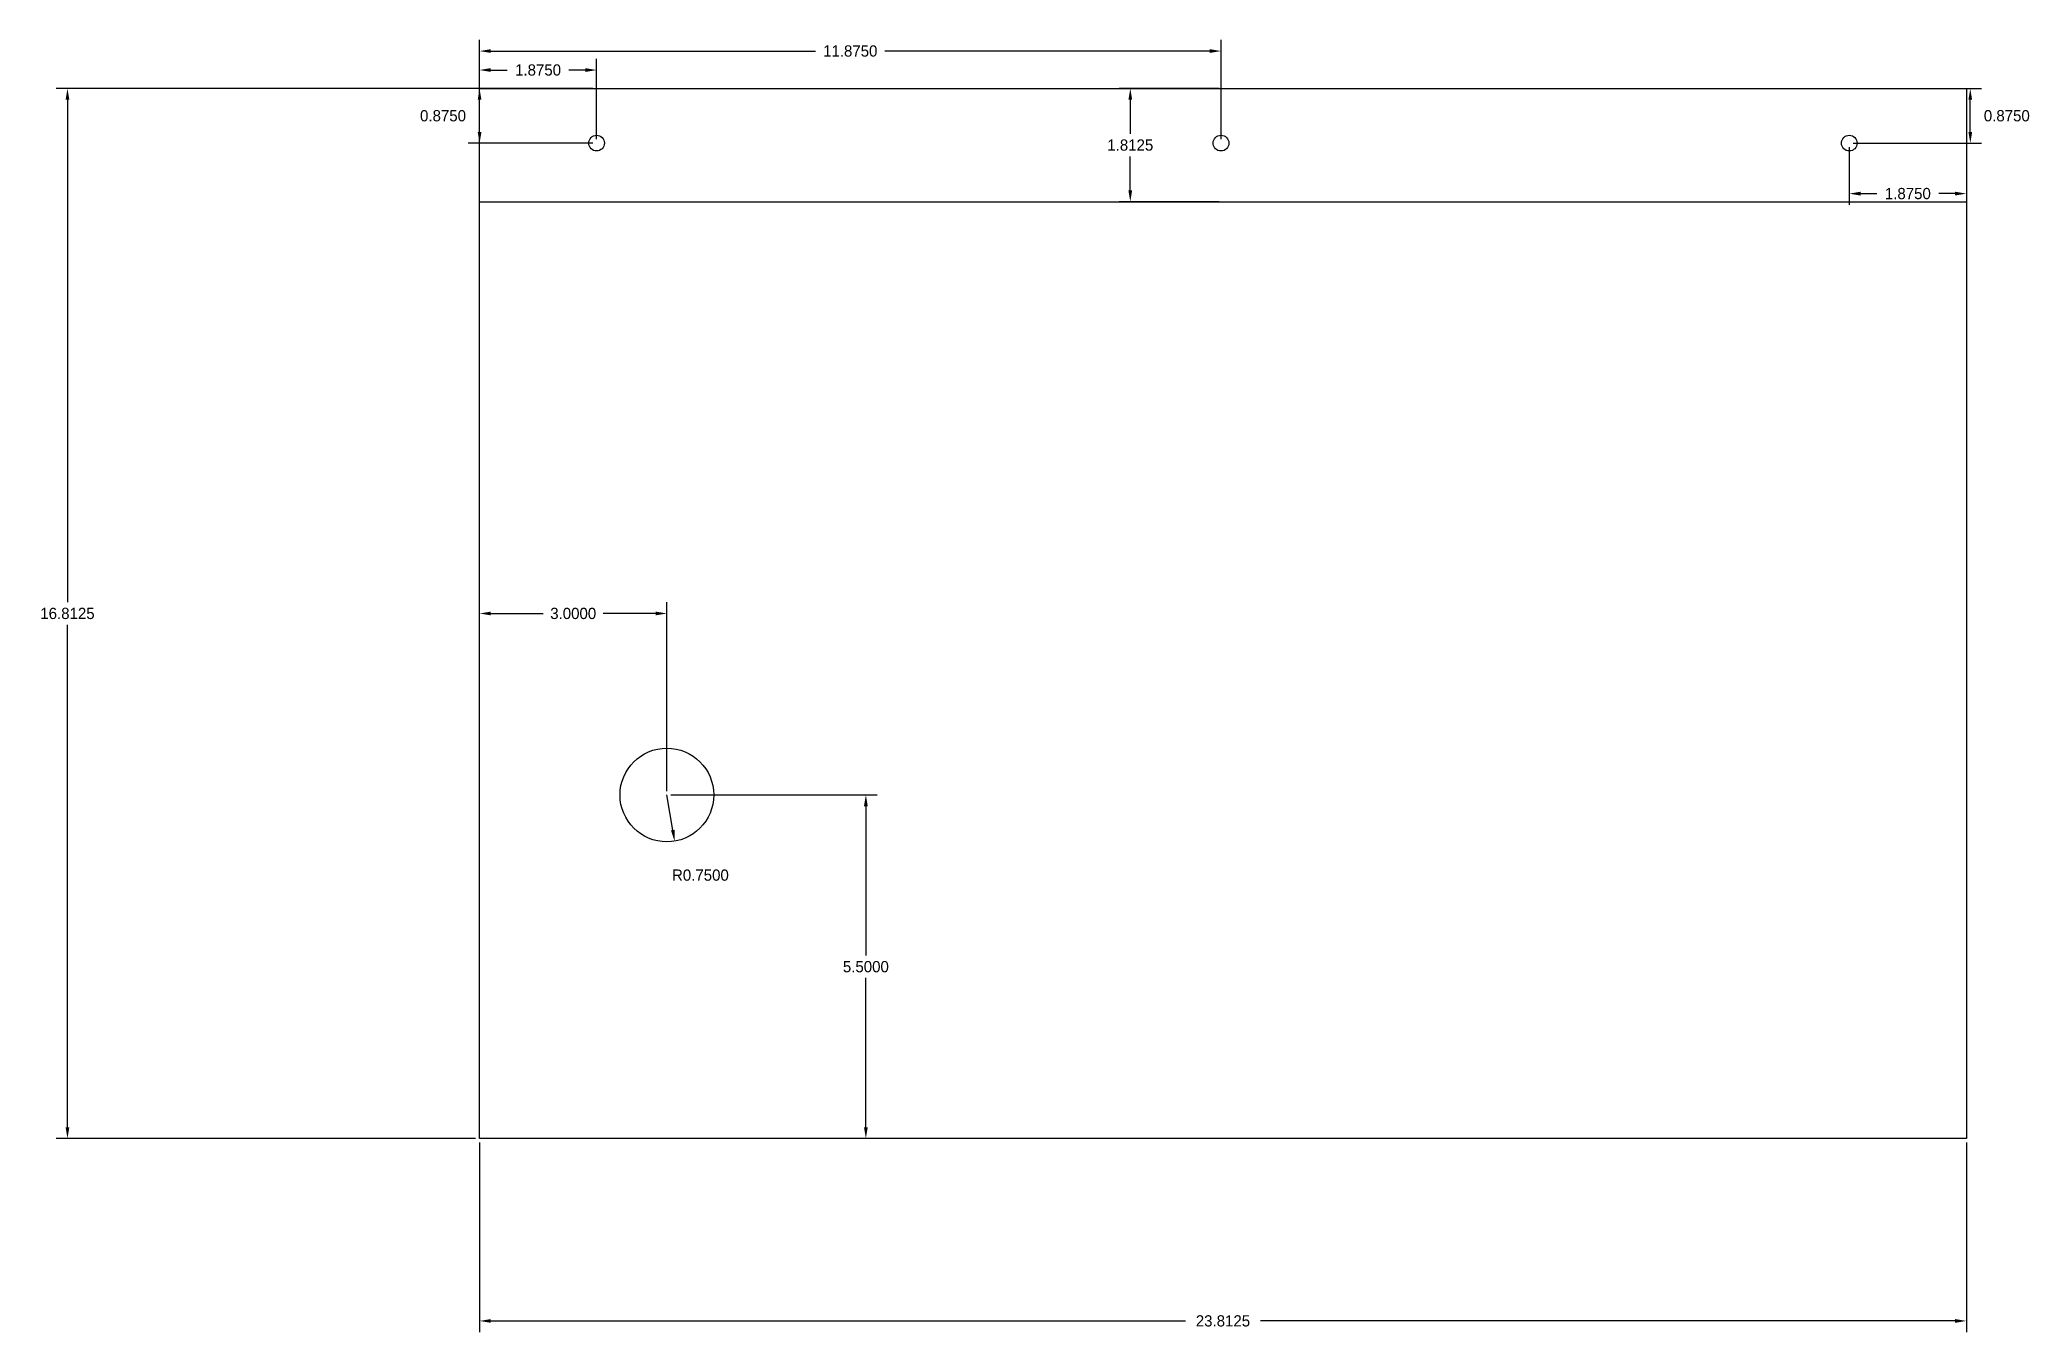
# Model space of a CAD drawing. Extents: x -4 to 200, y -54 to 66.
# Drawn here: x 167.67 to 199.54, y 42.24 to 62.93 of the extents above; entities that cross this region are included whole.
import ezdxf

# ---------------------------------------------------------------- set-up
doc = ezdxf.new("R2010")
doc.units = 0
doc.header["$MEASUREMENT"] = 0
doc.layers.get('Defpoints').update_dxf_attribs({"linetype": 'CONTINUOUS'})
doc.layers.add('Dimentions', color=7, linetype='CONTINUOUS')
doc.layers.add('LAYER_1', color=3, linetype='CONTINUOUS')
doc.dimstyles.get("Standard").update_dxf_attribs({"dimtxt": 0.18, "dimasz": 0.18, "dimexe": 0.18, "dimexo": 0.0625, "dimgap": 0.09, "dimtad": 0, "dimtih": 1, "dimtoh": 1, "dimdec": 4, "dimzin": 0, "dimdsep": 46, "dimtxsty": 'STANDARD', "dimcen": 0.09, "dimadec": 0, "dimazin": 0, "dimtfac": 1, "dimtdec": 4, "dimtofl": 0, "dimtmove": 0, "dimatfit": 3, "dimfxl": 1, "dimtolj": 1, "dimtzin": 0, "dimarcsym": 0})

msp = doc.modelspace()

# ---------------------------------------------------------------- blocks, each defined once
blk = doc.blocks.new('*D0')
at = {"layer": 'Defpoints', "color": 0}
for p in [(174.708, 62.149), (168.108, 45.337), (174.708, 45.337)]:
    blk.add_point(p, dxfattribs=at)
at = {"layer": 'Dimentions', "color": 0, "lineweight": -2}
for p, q in [((174.645, 62.149), (167.928, 62.149)), ((168.108, 61.969), (168.108, 53.923)), ((168.108, 45.517), (168.108, 53.563)), ((174.645, 45.337), (167.928, 45.337))]:
    blk.add_line(p, q, dxfattribs=at)
at = {"layer": 'Dimentions', "color": 0}
for points in [[(168.138, 61.969), (168.078, 61.969), (168.108, 62.149)], [(168.078, 45.517), (168.138, 45.517), (168.108, 45.337)]]:
    blk.add_solid(points, dxfattribs=at)
at = {"layer": 'Dimentions', "color": 0, "insert": (168.108, 53.743), "char_height": 0.18, "attachment_point": 5}
blk.add_mtext('\\A1;16.8125', dxfattribs=at)
blk = doc.blocks.new('*D1')
at = {"layer": 'Defpoints', "color": 0}
for p in [(174.708, 45.337), (198.52, 45.337), (198.52, 42.415)]:
    blk.add_point(p, dxfattribs=at)
at = {"layer": 'Dimentions', "color": 0, "lineweight": -2}
for p, q in [((174.708, 45.274), (174.708, 42.235)), ((198.52, 45.274), (198.52, 42.235)), ((174.888, 42.415), (186.014, 42.415)), ((198.34, 42.415), (187.214, 42.415))]:
    blk.add_line(p, q, dxfattribs=at)
at = {"layer": 'Dimentions', "color": 0}
for points in [[(174.888, 42.445), (174.888, 42.385), (174.708, 42.415)], [(198.34, 42.385), (198.34, 42.445), (198.52, 42.415)]]:
    blk.add_solid(points, dxfattribs=at)
at = {"layer": 'Dimentions', "color": 0, "insert": (186.614, 42.415), "char_height": 0.18, "attachment_point": 5}
blk.add_mtext('\\A1;23.8125', dxfattribs=at)
blk = doc.blocks.new('*D116')
at = {"layer": 'Defpoints', "color": 0}
for p in [(174.708, 62.445), (174.708, 61.274), (176.583, 61.274)]:
    blk.add_point(p, dxfattribs=at)
at = {"layer": 'Dimentions', "color": 0, "lineweight": -2}
for p, q in [((174.708, 61.337), (174.708, 62.625)), ((176.583, 61.337), (176.583, 62.625)), ((174.888, 62.445), (175.15, 62.445)), ((176.403, 62.445), (176.14, 62.445))]:
    blk.add_line(p, q, dxfattribs=at)
at = {"layer": 'Dimentions', "color": 0}
for points in [[(174.888, 62.475), (174.888, 62.415), (174.708, 62.445)], [(176.403, 62.415), (176.403, 62.475), (176.583, 62.445)]]:
    blk.add_solid(points, dxfattribs=at)
at = {"layer": 'Dimentions', "color": 0, "insert": (175.645, 62.445), "char_height": 0.18, "attachment_point": 5}
blk.add_mtext('\\A1;1.8750', dxfattribs=at)
blk = doc.blocks.new('*D117')
at = {"layer": 'Defpoints', "color": 0}
for p in [(174.708, 62.149), (176.583, 62.149), (176.583, 61.274)]:
    blk.add_point(p, dxfattribs=at)
at = {"layer": 'Dimentions', "color": 0, "lineweight": -2}
for p, q in [((176.52, 62.149), (174.528, 62.149)), ((174.708, 61.454), (174.708, 61.969)), ((176.52, 61.274), (174.528, 61.274))]:
    blk.add_line(p, q, dxfattribs=at)
at = {"layer": 'Dimentions', "color": 0}
for points in [[(174.738, 61.969), (174.678, 61.969), (174.708, 62.149)], [(174.678, 61.454), (174.738, 61.454), (174.708, 61.274)]]:
    blk.add_solid(points, dxfattribs=at)
at = {"layer": 'Dimentions', "color": 0, "insert": (174.123, 61.712), "char_height": 0.18, "attachment_point": 5}
blk.add_mtext('\\A1;0.8750', dxfattribs=at)
blk = doc.blocks.new('*D120')
at = {"layer": 'Defpoints', "color": 0}
for p in [(174.708, 62.749), (174.708, 62.149), (186.583, 61.274)]:
    blk.add_point(p, dxfattribs=at)
at = {"layer": 'Dimentions', "color": 0, "lineweight": -2}
for p, q in [((174.708, 62.212), (174.708, 62.929)), ((186.583, 61.337), (186.583, 62.929)), ((174.888, 62.749), (180.09, 62.749)), ((186.403, 62.749), (181.2, 62.749))]:
    blk.add_line(p, q, dxfattribs=at)
at = {"layer": 'Dimentions', "color": 0}
for points in [[(174.888, 62.779), (174.888, 62.719), (174.708, 62.749)], [(186.403, 62.719), (186.403, 62.779), (186.583, 62.749)]]:
    blk.add_solid(points, dxfattribs=at)
at = {"layer": 'Dimentions', "color": 0, "insert": (180.645, 62.749), "char_height": 0.18, "attachment_point": 5}
blk.add_mtext('\\A1;11.8750', dxfattribs=at)
blk = doc.blocks.new('*D122')
at = {"layer": 'Defpoints', "color": 0}
for p in [(196.645, 61.274), (198.52, 61.274), (198.52, 60.466)]:
    blk.add_point(p, dxfattribs=at)
at = {"layer": 'Dimentions', "color": 0, "lineweight": -2}
for p, q in [((196.645, 61.212), (196.645, 60.286)), ((198.52, 61.212), (198.52, 60.286)), ((196.825, 60.466), (197.088, 60.466)), ((198.34, 60.466), (198.078, 60.466))]:
    blk.add_line(p, q, dxfattribs=at)
at = {"layer": 'Dimentions', "color": 0}
for points in [[(196.825, 60.496), (196.825, 60.436), (196.645, 60.466)], [(198.34, 60.436), (198.34, 60.496), (198.52, 60.466)]]:
    blk.add_solid(points, dxfattribs=at)
at = {"layer": 'Dimentions', "color": 0, "insert": (197.583, 60.466), "char_height": 0.18, "attachment_point": 5}
blk.add_mtext('\\A1;1.8750', dxfattribs=at)
blk = doc.blocks.new('*D123')
at = {"layer": 'Defpoints', "color": 0}
for p in [(196.645, 62.149), (198.583, 62.149), (196.645, 61.274)]:
    blk.add_point(p, dxfattribs=at)
at = {"layer": 'Dimentions', "color": 0, "lineweight": -2}
for p, q in [((196.708, 62.149), (198.763, 62.149)), ((198.583, 61.454), (198.583, 61.969)), ((196.708, 61.274), (198.763, 61.274))]:
    blk.add_line(p, q, dxfattribs=at)
at = {"layer": 'Dimentions', "color": 0}
for points in [[(198.613, 61.969), (198.553, 61.969), (198.583, 62.149)], [(198.553, 61.454), (198.613, 61.454), (198.583, 61.274)]]:
    blk.add_solid(points, dxfattribs=at)
at = {"layer": 'Dimentions', "color": 0, "insert": (199.168, 61.712), "char_height": 0.18, "attachment_point": 5}
blk.add_mtext('\\A1;0.8750', dxfattribs=at)
blk = doc.blocks.new('*D124')
at = {"layer": 'Defpoints', "color": 0}
for p in [(186.614, 62.149), (185.13, 60.337), (186.614, 60.337)]:
    blk.add_point(p, dxfattribs=at)
at = {"layer": 'Dimentions', "color": 0, "lineweight": -2}
for p, q in [((186.551, 62.149), (184.95, 62.149)), ((185.13, 61.969), (185.13, 61.423)), ((185.13, 60.517), (185.13, 61.063)), ((186.551, 60.337), (184.95, 60.337))]:
    blk.add_line(p, q, dxfattribs=at)
at = {"layer": 'Dimentions', "color": 0}
for points in [[(185.16, 61.969), (185.1, 61.969), (185.13, 62.149)], [(185.1, 60.517), (185.16, 60.517), (185.13, 60.337)]]:
    blk.add_solid(points, dxfattribs=at)
at = {"layer": 'Dimentions', "color": 0, "insert": (185.13, 61.243), "char_height": 0.18, "attachment_point": 5}
blk.add_mtext('\\A1;1.8125', dxfattribs=at)
blk = doc.blocks.new('*D242')
at = {"layer": 'Defpoints', "color": 0}
for p in [(174.708, 53.743), (174.708, 50.837), (177.708, 50.837)]:
    blk.add_point(p, dxfattribs=at)
at = {"layer": 'Dimentions', "color": 0, "lineweight": -2}
for p, q in [((174.708, 50.899), (174.708, 53.923)), ((177.708, 50.899), (177.708, 53.923)), ((174.888, 53.743), (175.728, 53.743)), ((177.528, 53.743), (176.688, 53.743))]:
    blk.add_line(p, q, dxfattribs=at)
at = {"layer": 'Dimentions', "color": 0}
for points in [[(174.888, 53.773), (174.888, 53.713), (174.708, 53.743)], [(177.528, 53.713), (177.528, 53.773), (177.708, 53.743)]]:
    blk.add_solid(points, dxfattribs=at)
at = {"layer": 'Dimentions', "color": 0, "insert": (176.208, 53.743), "char_height": 0.18, "attachment_point": 5}
blk.add_mtext('\\A1;3.0000', dxfattribs=at)
blk = doc.blocks.new('*D244')
at = {"layer": 'Defpoints', "color": 0}
for p in [(177.708, 50.837), (180.895, 45.337), (186.614, 45.337)]:
    blk.add_point(p, dxfattribs=at)
at = {"layer": 'Dimentions', "color": 0, "lineweight": -2}
for p, q in [((177.77, 50.837), (181.075, 50.837)), ((180.895, 50.657), (180.895, 48.267)), ((180.895, 45.517), (180.895, 47.907)), ((186.551, 45.337), (180.715, 45.337))]:
    blk.add_line(p, q, dxfattribs=at)
at = {"layer": 'Dimentions', "color": 0}
for points in [[(180.925, 50.657), (180.865, 50.657), (180.895, 50.837)], [(180.865, 45.517), (180.925, 45.517), (180.895, 45.337)]]:
    blk.add_solid(points, dxfattribs=at)
at = {"layer": 'Dimentions', "color": 0, "insert": (180.895, 48.087), "char_height": 0.18, "attachment_point": 5}
blk.add_mtext('\\A1;5.5000', dxfattribs=at)
blk = doc.blocks.new('*D245')
at = {"layer": 'Defpoints', "color": 0}
for p in [(177.708, 50.837), (177.832, 50.097)]:
    blk.add_point(p, dxfattribs=at)
at = {"layer": 'Dimentions', "color": 0, "lineweight": -2}
blk.add_line((177.802, 50.275), (177.708, 50.837), dxfattribs=at)
at = {"layer": 'Dimentions', "color": 0}
blk.add_solid([(177.773, 50.27), (177.832, 50.28), (177.832, 50.097)], dxfattribs=at)
at = {"layer": 'Dimentions', "color": 0, "insert": (178.245, 49.553), "char_height": 0.18, "attachment_point": 5}
blk.add_mtext('\\A1;R0.7500', dxfattribs=at)

# ---------------------------------------------------------------- dimensions: what is measured, and where the dimension line sits
at = {"layer": 'Dimentions'}
for base, p1, p2, picture, middle in [((174.70767, 62.74891), (186.58267, 61.27442), (174.70767, 62.14942), '*D120', (180.64517, 62.74891)), ((174.70767, 62.44519), (176.58267, 61.27442), (174.70767, 61.27442), '*D116', (175.64517, 62.44519)), ((198.52017, 60.46603), (196.64517, 61.27442), (198.52017, 61.27442), '*D122', (197.58267, 60.46603)), ((174.70767, 53.74317), (177.70767, 50.83692), (174.70767, 50.83692), '*D242', (176.20767, 53.74317)), ((198.52017, 42.41502), (174.70767, 45.33692), (198.52017, 45.33692), '*D1', (186.61392, 42.41502))]:
    dim = msp.add_linear_dim(base=base, p1=p1, p2=p2, dimstyle='STANDARD', override={"dimtmove": 2}, dxfattribs=at)
    dim.commit()
    dim.dimension.update_dxf_attribs({"geometry": picture, "text_midpoint": middle})
for base, p1, p2, picture, middle in [((168.10812, 45.33692), (174.70767, 62.14942), (174.70767, 45.33692), '*D0', (168.10812, 53.74317)), ((174.70767, 62.14942), (176.58267, 61.27442), (176.58267, 62.14942), '*D117', (174.12267, 61.71192)), ((185.12986, 60.33692), (186.61392, 62.14942), (186.61392, 60.33692), '*D124', (185.12986, 61.24317)), ((198.58267, 62.14942), (196.64517, 61.27442), (196.64517, 62.14942), '*D123', (199.16767, 61.71192)), ((180.89524, 45.33692), (177.70767, 50.83692), (186.61392, 45.33692), '*D244', (180.89524, 48.08692))]:
    dim = msp.add_linear_dim(base=base, p1=p1, p2=p2, angle=90, dimstyle='STANDARD', override={"dimtmove": 2}, dxfattribs=at)
    dim.commit()
    dim.dimension.update_dxf_attribs({"geometry": picture, "text_midpoint": middle})
dim = msp.add_radius_dim(center=(177.70767, 50.83692), mpoint=(177.83221, 50.09733), dimstyle='STANDARD', override={"dimtmove": 2}, dxfattribs=at)
dim.commit()
dim.dimension.update_dxf_attribs({"geometry": '*D245', "text_midpoint": (178.24467, 49.5534), "dimtype": 164})

# ---------------------------------------------------------------- linework, layer by layer
at = {"layer": 'LAYER_1'}
msp.add_line((174.70767, 60.33692), (198.52017, 60.33692), dxfattribs=at)
msp.add_lwpolyline([(198.52017, 45.33692), (174.70767, 45.33692), (174.70767, 62.14942), (198.52017, 62.14942)], close=True, dxfattribs=at)
for points in [[(176.58267, 61.14892, -0.41421356), (176.45717, 61.27442, -0.41421356), (176.58267, 61.39992, -0.41421356), (176.70817, 61.27442, -0.41421356)], [(186.58267, 61.14892, -0.41421356), (186.45717, 61.27442, -0.41421356), (186.58267, 61.39992, -0.41421356), (186.70817, 61.27442, -0.41421356)], [(196.64517, 61.14892, -0.41421356), (196.51967, 61.27442, -0.41421356), (196.64517, 61.39992, -0.41421356), (196.77067, 61.27442, -0.41421356)]]:
    msp.add_lwpolyline(points, format="xyb", close=True, dxfattribs=at)
msp.add_circle((177.70767, 50.83692), 0.75, dxfattribs=at)

msp.set_redraw_order([(e.dxf.handle, doc.entitydb.next_handle()) for e in msp.query("TEXT MTEXT ATTDEF DIMENSION ARC_DIMENSION")])  # texts and dimensions are drawn at this point

doc.saveas('drawing.dxf')
